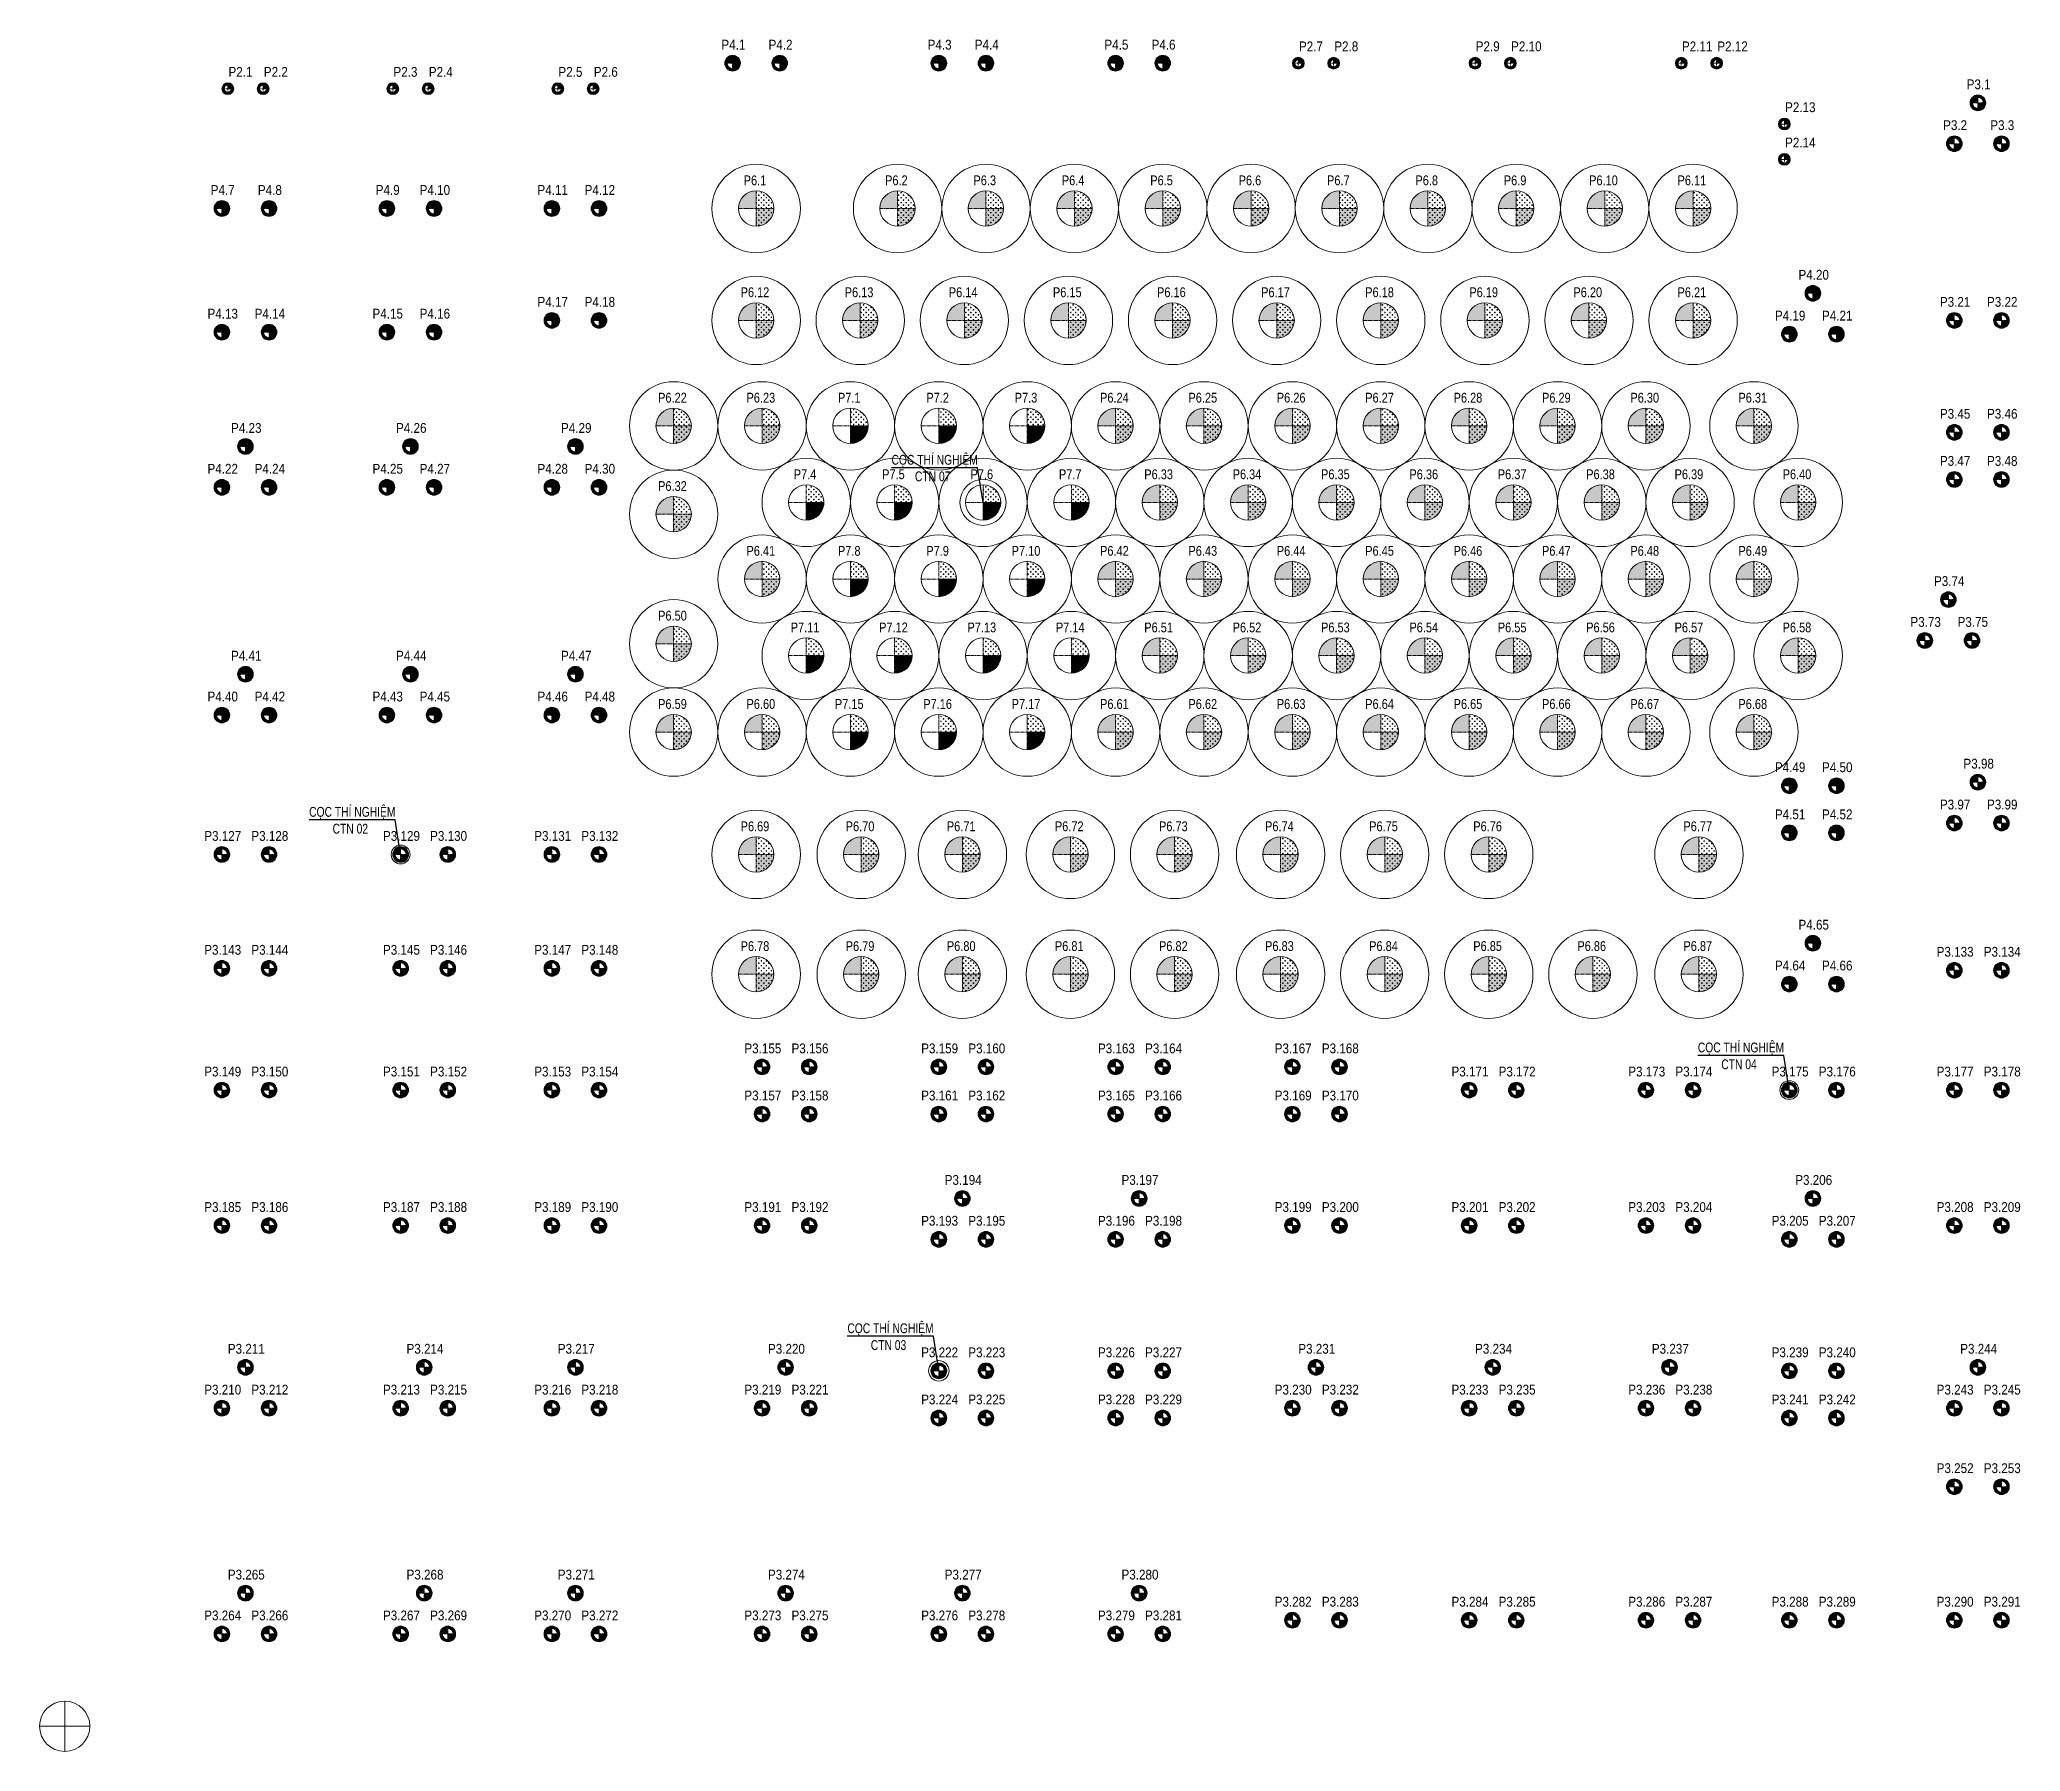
# Model space of a CAD drawing. Header units: millimetres. Extents: x -1281 to 210260, y -1281 to 85902.
# Drawn here: x -1281 to 99564, y -1281 to 85902 of the extents above; entities that cross this region are included whole.
import ezdxf
from ezdxf.enums import TextEntityAlignment as Align

# ---------------------------------------------------------------- set-up
doc = ezdxf.new("R2010")
doc.units = ezdxf.units.MM
doc.linetypes.add('CENTER2', pattern=[1.125, 0.75, -0.125, 0.125, -0.125])
doc.layers.get('0').update_dxf_attribs({"lineweight": 20})
doc.layers.get('Defpoints').update_dxf_attribs({"color": 151, "lineweight": 9})
doc.layers.add('3T-PileName', color=4, linetype='Continuous')
for name, color, linetype, lineweight in [('NDC_S_AXIS', 5, 'CENTER2', 13), ('NDC_S_DIM', 1, 'Continuous', 15), ('NDC_S_HATCH MATERIAL', 8, 'Continuous', 13), ('NDC_S_VN TEXT', 7, 'Continuous', 20)]:
    doc.layers.add(name, color=color, linetype=linetype, lineweight=lineweight)
doc.styles.add('DTC-250', font='arial.ttf', dxfattribs={"width": 0.8})
doc.styles.add('NDC_ARIAL', font='arial.ttf', dxfattribs={"width": 0.85})
doc.styles.add('NDC_DIM', font='', dxfattribs={"width": 0.75})
doc.styles.get('NDC_DIM').set_extended_font_data('Dotum')
doc.dimstyles.new('NDC_dim_200', dxfattribs={"dimscale": 200, "dimtxt": 2.2, "dimasz": 1.5, "dimexe": 1.5, "dimexo": 2.5, "dimgap": 1, "dimtad": 1, "dimdec": 0, "dimzin": 0, "dimdsep": 46, "dimtxsty": 'NDC_DIM', "dimblk": 'DIMMARK', "dimcen": 0.09, "dimdle": 1.2, "dimclrd": 1, "dimclre": 1, "dimclrt": 3, "dimadec": 0, "dimazin": 0, "dimtfac": 1, "dimtdec": 0, "dimtix": 1, "dimtofl": 0, "dimtmove": 0, "dimatfit": 3, "dimfxl": 6, "dimfxlon": 1, "dimtolj": 1, "dimtzin": 0, "dimarcsym": 0})
pattern_1 = [(0, (0, 0), (0, 55.88), [40.64, -15.24]), (90, (0, 0), (-55.88, 3e-15), [40.64, -15.24])]
pattern_2 = [(0, (-3e-11, 0), (0, 55.88), [40.64, -15.24]), (90, (-3e-11, 0), (-55.88, 3e-15), [40.64, -15.24])]

msp = doc.modelspace()

# ---------------------------------------------------------------- texts
at = {"layer": 'NDC_S_DIM', "color": 3, "insert": (45639, 59544), "char_height": 440, "attachment_point": 9, "style": 'NDC_DIM'}
msp.add_mtext('\\A1;', dxfattribs=at)
at = {"layer": 'NDC_S_VN TEXT', "style": 'NDC_ARIAL', "width": 0.75}
for s, p in [('CỌC THÍ NGHIỆM', (42092, 64501)), ('CTN 07', (43283, 63658)), ('CỌC THÍ NGHIỆM', (12442, 46571)), ('CTN 02', (13636, 45714)), ('CỌC THÍ NGHIỆM', (83142, 34571)), ('CTN 04', (84336, 33714)), ('CỌC THÍ NGHIỆM', (39842, 20271)), ('CTN 03', (41036, 19414))]:
    msp.add_text(s, height=500, rotation=360, dxfattribs=at).set_placement(p, align=Align.MIDDLE_LEFT)

# ---------------------------------------------------------------- blocks, each defined once
blk = doc.blocks.new('DIMMARK')
at = {"layer": 'NDC_S_DIM', "color": 1}
blk.add_line((-1.5, 0), (1, 0), dxfattribs=at)
at = {"layer": 'NDC_S_DIM', "color": 2, "const_width": 0.1}
blk.add_lwpolyline([(-0.42, -0.42), (0.42, 0.42)], dxfattribs=at)
blk = doc.blocks.new('PHC600')
h = blk.add_hatch(color=251)
h.dxf.hatch_style = 1
h.paths.add_polyline_path([(0, 300, 0.4142136), (-300, 0), (-180, 0, -0.4142136), (0, 180)])
h.paths.add_polyline_path([(0, 300), (0, 180, -0.4142136), (180, 0), (300, 0, 0.4142136)])
h.paths.add_polyline_path([(300, 0), (180, 0, -0.4142136), (0, -180), (0, -300, 0.4142136)])
h.paths.add_polyline_path([(-180, 0), (-300, 0, 0.4142136), (0, -300), (0, -180, -0.4142136)])
h = blk.add_hatch()
h.set_pattern_fill('ANGLE', color=251, scale=5)
h.set_pattern_definition([(0, (0, 0), (0, 34.925), [25.4, -9.525]), (90, (0, 0), (-34.925, 2e-15), [25.4, -9.525])])
h.paths.add_polyline_path([(0, 180), (0, 0), (180, 0, 0.4142136)])
at = {"ltscale": 100}
for radius in [300, 180]:
    blk.add_circle((0, 0), radius, dxfattribs=at)
at = {"layer": 'NDC_S_AXIS', "ltscale": 200}
for p, q in [((-300, 0), (300, 0)), ((0, 300), (0, -300))]:
    blk.add_line(p, q, dxfattribs=at)
at = {"layer": '3T-PileName', "style": 'NDC_ARIAL', "width": 0.85}
blk.add_attdef('PILE.TAG', (34, 608), '', height=500, dxfattribs=at)
blk = doc.blocks.new('PHC800_P3')
h = blk.add_hatch(color=251)
h.dxf.hatch_style = 1
edge = h.paths.add_edge_path()
edge.add_line((0, 400), (0, 280))
edge.add_arc((0, 0), 280, 0, 90, ccw=False)
edge.add_line((280, 0), (400, 0))
edge.add_arc((0, 0), 400, 360, 450)
edge = h.paths.add_edge_path()
edge.add_line((0, 280), (0, 400))
edge.add_arc((0, 0), 400, 90, 180)
edge.add_line((-400, 0), (-280, 0))
edge.add_arc((0, 0), 280, 90, 180, ccw=False)
edge = h.paths.add_edge_path()
edge.add_line((-280, 0), (-400, 0))
edge.add_arc((0, 0), 400, 180, 270)
edge.add_line((0, -400), (0, -280))
edge.add_arc((0, 0), 280, 180, 270, ccw=False)
edge = h.paths.add_edge_path()
edge.add_line((400, 0), (280, 0))
edge.add_arc((0, 0), 280, -90, 0, ccw=False)
edge.add_line((0, -280), (0, -400))
edge.add_arc((0, 0), 400, 270, 360)
at = {"layer": 'NDC_S_HATCH MATERIAL'}
h = blk.add_hatch(dxfattribs=at)
h.set_pattern_fill('ANGLE', color=251, scale=8)
h.set_pattern_definition(pattern_1)
edge = h.paths.add_edge_path()
edge.add_arc((0, 0), 280, 90, 180)
edge.add_line((-280, 0), (0, 0))
edge.add_line((0, 0), (0, 280))
h = blk.add_hatch(dxfattribs=at)
h.set_pattern_fill('ANGLE', color=251, scale=8)
h.set_pattern_definition(pattern_1)
edge = h.paths.add_edge_path()
edge.add_arc((0, 0), 280, 270, 360)
edge.add_line((280, 0), (0, 0))
edge.add_line((0, 0), (0, -280))
at = {"ltscale": 100}
for radius in [400, 280]:
    blk.add_circle((0, 0), radius, dxfattribs=at)
at = {"layer": 'NDC_S_AXIS', "ltscale": 250}
for p, q in [((-400, 0), (400, 0)), ((0, 400), (0, -400))]:
    blk.add_line(p, q, dxfattribs=at)
at = {"layer": '3T-PileName', "style": 'NDC_ARIAL', "width": 0.85}
blk.add_attdef('PILE.TAG', text='', height=500, dxfattribs=at).set_placement((41, 694), align=Align.CENTER)
blk = doc.blocks.new('PHC800_P4')
h = blk.add_hatch(color=251)
h.dxf.hatch_style = 1
edge = h.paths.add_edge_path()
edge.add_line((0, 400), (0, 280))
edge.add_arc((0, 0), 280, 0, 90, ccw=False)
edge.add_line((280, 0), (400, 0))
edge.add_arc((0, 0), 400, 360, 450)
edge = h.paths.add_edge_path()
edge.add_line((0, 280), (0, 400))
edge.add_arc((0, 0), 400, 90, 180)
edge.add_line((-400, 0), (-280, 0))
edge.add_arc((0, 0), 280, 90, 180, ccw=False)
edge = h.paths.add_edge_path()
edge.add_line((-280, 0), (-400, 0))
edge.add_arc((0, 0), 400, 180, 270)
edge.add_line((0, -400), (0, -280))
edge.add_arc((0, 0), 280, 180, 270, ccw=False)
edge = h.paths.add_edge_path()
edge.add_line((400, 0), (280, 0))
edge.add_arc((0, 0), 280, -90, 0, ccw=False)
edge.add_line((0, -280), (0, -400))
edge.add_arc((0, 0), 400, 270, 360)
at = {"layer": 'NDC_S_HATCH MATERIAL'}
h = blk.add_hatch(dxfattribs=at)
h.set_pattern_fill('ANGLE', color=251, scale=8)
h.set_pattern_definition(pattern_1)
edge = h.paths.add_edge_path()
edge.add_arc((0, 0), 280, 90, 180)
edge.add_line((-280, 0), (0, 0))
edge.add_line((0, 0), (0, 280))
h = blk.add_hatch(dxfattribs=at)
h.set_pattern_fill('ANGLE', color=251, scale=8)
h.set_pattern_definition([(0, (0, 0), (0, 55.88), [40.64, -15.24]), (90, (0, 0), (-55.88, 3e-15), [40.64, -15.24])])
h.paths.add_polyline_path([(0, 280), (0, 0), (280, 0, 0.4142136)])
h = blk.add_hatch(dxfattribs=at)
h.set_pattern_fill('ANGLE', color=251, scale=8)
h.set_pattern_definition(pattern_1)
edge = h.paths.add_edge_path()
edge.add_arc((0, 0), 280, 270, 360)
edge.add_line((280, 0), (0, 0))
edge.add_line((0, 0), (0, -280))
at = {"ltscale": 100}
for radius in [400, 280]:
    blk.add_circle((0, 0), radius, dxfattribs=at)
at = {"layer": 'NDC_S_AXIS', "ltscale": 250}
for p, q in [((-400, 0), (400, 0)), ((0, 400), (0, -400))]:
    blk.add_line(p, q, dxfattribs=at)
at = {"layer": '3T-PileName', "style": 'NDC_ARIAL', "width": 0.85}
blk.add_attdef('PILE.TAG', text='', height=500, dxfattribs=at).set_placement((41, 694), align=Align.CENTER)
blk = doc.blocks.new('D1200')
h = blk.add_hatch(color=251)
h.dxf.hatch_style = 1
edge = h.paths.add_edge_path()
edge.add_line((0, 400), (0, 280))
edge.add_arc((0, 0), 280, 0, 90, ccw=False)
edge.add_line((280, 0), (400, 0))
edge.add_arc((0, 0), 400, 360, 450)
edge = h.paths.add_edge_path()
edge.add_line((0, 280), (0, 400))
edge.add_arc((0, 0), 400, 90, 180)
edge.add_line((-400, 0), (-280, 0))
edge.add_arc((0, 0), 280, 90, 180, ccw=False)
edge = h.paths.add_edge_path()
edge.add_line((-280, 0), (-400, 0))
edge.add_arc((0, 0), 400, 180, 270)
edge.add_line((0, -400), (0, -280))
edge.add_arc((0, 0), 280, 180, 270, ccw=False)
edge = h.paths.add_edge_path()
edge.add_line((400, 0), (280, 0))
edge.add_arc((0, 0), 280, -90, 0, ccw=False)
edge.add_line((0, -280), (0, -400))
edge.add_arc((0, 0), 400, 270, 360)
at = {"layer": 'NDC_S_HATCH MATERIAL'}
h = blk.add_hatch(dxfattribs=at)
h.set_pattern_fill('ANGLE', color=251, scale=8)
h.set_pattern_definition(pattern_2)
edge = h.paths.add_edge_path()
edge.add_arc((0, 0), 280, 90, 180)
edge.add_line((-280, 0), (0, 0))
edge.add_line((0, 0), (0, 280))
h = blk.add_hatch(dxfattribs=at)
h.set_pattern_fill('ANGLE', color=251, scale=8)
h.set_pattern_definition(pattern_2)
edge = h.paths.add_edge_path()
edge.add_arc((0, 0), 280, 270, 360)
edge.add_line((280, 0), (0, 0))
edge.add_line((0, 0), (0, -280))
at = {"ltscale": 100}
for radius in [400, 280]:
    blk.add_circle((0, 0), radius, dxfattribs=at)
at = {"layer": 'NDC_S_AXIS', "ltscale": 250}
for p, q in [((-400, 0), (400, 0)), ((0, 400), (0, -400))]:
    blk.add_line(p, q, dxfattribs=at)
blk = doc.blocks.new('P6')
h = blk.add_hatch(color=251)
h.dxf.hatch_style = 1
h.paths.add_polyline_path([(0, 900, 0.4142136), (-900, 0), (0, 0)])
h.paths.add_polyline_path([(900, 0), (0, 0), (0, -900, 0.4142136)])
at = {"layer": 'NDC_S_HATCH MATERIAL'}
h = blk.add_hatch(dxfattribs=at)
h.set_pattern_fill('CROSS', color=256, scale=20)
edge = h.paths.add_edge_path()
edge.add_line((0, 900), (0, 0))
edge.add_line((0, 0), (900, 0))
edge.add_arc((4, 4), 896, 359.72757, 450.27243)
edge = h.paths.add_edge_path()
edge.add_line((900, 0), (0, 0))
edge.add_line((0, 0), (0, -900))
edge.add_arc((0, 0), 900, 270, 360)
at = {"ltscale": 100}
blk.add_circle((0, 0), 900, dxfattribs=at)
at = {"layer": 'Defpoints', "color": 251, "true_color": 0x4c4c4d}
blk.add_circle((0, 0), 2250, dxfattribs=at)
at = {"layer": 'NDC_S_AXIS', "ltscale": 250}
for p, q in [((-900, 0), (900, 0)), ((0, 900), (0, -900))]:
    blk.add_line(p, q, dxfattribs=at)
at = {"layer": '3T-PileName', "style": 'DTC-250', "width": 0.8}
blk.add_attdef('PILE.TAG', text='', height=500, dxfattribs=at).set_placement((-61, 1184), align=Align.CENTER)
blk = doc.blocks.new('P7')
h = blk.add_hatch(color=251)
h.dxf.hatch_style = 1
h.paths.add_polyline_path([(900, 0), (0, 0), (0, -900, 0.4142136)])
at = {"layer": 'NDC_S_HATCH MATERIAL'}
h = blk.add_hatch(dxfattribs=at)
h.set_pattern_fill('CROSS', color=256, scale=20)
edge = h.paths.add_edge_path()
edge.add_line((0, 900), (0, 0))
edge.add_line((0, 0), (900, 0))
edge.add_arc((4, 4), 896, 359.72757, 450.27243)
edge = h.paths.add_edge_path()
edge.add_line((900, 0), (0, 0))
edge.add_line((0, 0), (0, -900))
edge.add_arc((0, 0), 900, 270, 360)
at = {"ltscale": 100}
blk.add_circle((0, 0), 900, dxfattribs=at)
at = {"layer": 'Defpoints', "color": 251, "true_color": 0x4c4c4d}
blk.add_circle((0, 0), 2250, dxfattribs=at)
at = {"layer": 'NDC_S_AXIS', "ltscale": 250}
for p, q in [((-900, 0), (900, 0)), ((0, 900), (0, -900))]:
    blk.add_line(p, q, dxfattribs=at)
at = {"layer": '3T-PileName', "style": 'DTC-250', "width": 0.8}
blk.add_attdef('PILE.TAG', text='', height=500, dxfattribs=at).set_placement((-61, 1184), align=Align.CENTER)

# ---------------------------------------------------------------- linework, layer by layer
at = {"layer": 'Defpoints'}
for p, q in [((0, 1281), (0, -1281)), ((-1281, 0), (1281, 0))]:
    msp.add_line(p, q, dxfattribs=at)
msp.add_circle((0, 0), 1281, dxfattribs=at)
at = {"layer": 'NDC_S_VN TEXT'}
for centre, radius in [((46750, 62330), 1173), ((17100, 44400), 479), ((87800, 32400), 479), ((44500, 18100), 520)]:
    msp.add_circle(centre, radius, dxfattribs=at)

# ---------------------------------------------------------------- block references
for name, p, values in [('PHC800_P4', (34000, 84700), {'PILE.TAG': 'P4.1'}), ('PHC800_P4', (36400, 84700), {'PILE.TAG': 'P4.2'}), ('PHC800_P4', (44500, 84700), {'PILE.TAG': 'P4.3'}), ('PHC800_P4', (46900, 84700), {'PILE.TAG': 'P4.4'}), ('PHC800_P4', (53500, 84700), {'PILE.TAG': 'P4.5'}), ('PHC800_P4', (55900, 84700), {'PILE.TAG': 'P4.6'}), ('PHC600', (62800, 84700), {'PILE.TAG': 'P2.7'}), ('PHC600', (64600, 84700), {'PILE.TAG': 'P2.8'}), ('PHC600', (71800, 84701), {'PILE.TAG': 'P2.9'}), ('PHC600', (73600, 84701), {'PILE.TAG': 'P2.10'}), ('PHC600', (82300, 84700), {'PILE.TAG': 'P2.11'}), ('PHC600', (84100, 84700), {'PILE.TAG': 'P2.12'}), ('PHC600', (8300, 83400), {'PILE.TAG': 'P2.1'}), ('PHC600', (10100, 83400), {'PILE.TAG': 'P2.2'}), ('PHC600', (16700, 83400), {'PILE.TAG': 'P2.3'}), ('PHC600', (18500, 83400), {'PILE.TAG': 'P2.4'}), ('PHC600', (25100, 83400), {'PILE.TAG': 'P2.5'}), ('PHC600', (26900, 83400), {'PILE.TAG': 'P2.6'}), ('PHC800_P3', (97400, 82680), {'PILE.TAG': 'P3.1'}), ('PHC600', (87550, 81600), {'PILE.TAG': 'P2.13'}), ('PHC800_P3', (96200, 80600), {'PILE.TAG': 'P3.2'}), ('PHC800_P3', (98600, 80600), {'PILE.TAG': 'P3.3'}), ('PHC600', (87550, 79800), {'PILE.TAG': 'P2.14'}), ('P6', (35200, 77300), {'PILE.TAG': 'P6.1'}), ('P6', (42400, 77300), {'PILE.TAG': 'P6.2'}), ('P6', (46900, 77300), {'PILE.TAG': 'P6.3'}), ('P6', (51400, 77300), {'PILE.TAG': 'P6.4'}), ('P6', (55900, 77300), {'PILE.TAG': 'P6.5'}), ('P6', (60400, 77300), {'PILE.TAG': 'P6.6'}), ('P6', (64900, 77300), {'PILE.TAG': 'P6.7'}), ('P6', (69400, 77300), {'PILE.TAG': 'P6.8'}), ('P6', (73900, 77300), {'PILE.TAG': 'P6.9'}), ('P6', (78400, 77300), {'PILE.TAG': 'P6.10'}), ('P6', (82900, 77300), {'PILE.TAG': 'P6.11'}), ('PHC800_P4', (8000, 77300), {'PILE.TAG': 'P4.7'}), ('PHC800_P4', (10400, 77300), {'PILE.TAG': 'P4.8'}), ('PHC800_P4', (16400, 77300), {'PILE.TAG': 'P4.9'}), ('PHC800_P4', (18800, 77300), {'PILE.TAG': 'P4.10'}), ('PHC800_P4', (24800, 77300), {'PILE.TAG': 'P4.11'}), ('PHC800_P4', (27200, 77300), {'PILE.TAG': 'P4.12'}), ('P6', (35200, 71600), {'PILE.TAG': 'P6.12'}), ('P6', (40500, 71600), {'PILE.TAG': 'P6.13'}), ('P6', (45800, 71600), {'PILE.TAG': 'P6.14'}), ('P6', (51100, 71600), {'PILE.TAG': 'P6.15'}), ('P6', (56400, 71600), {'PILE.TAG': 'P6.16'}), ('P6', (61700, 71600), {'PILE.TAG': 'P6.17'}), ('P6', (67000, 71600), {'PILE.TAG': 'P6.18'}), ('P6', (72300, 71600), {'PILE.TAG': 'P6.19'}), ('P6', (77600, 71600), {'PILE.TAG': 'P6.20'}), ('P6', (82900, 71600), {'PILE.TAG': 'P6.21'}), ('PHC800_P4', (89000, 72980), {'PILE.TAG': 'P4.20'}), ('PHC800_P4', (24800, 71600), {'PILE.TAG': 'P4.17'}), ('PHC800_P4', (27200, 71600), {'PILE.TAG': 'P4.18'}), ('PHC800_P3', (96200, 71600), {'PILE.TAG': 'P3.21'}), ('PHC800_P3', (98600, 71600), {'PILE.TAG': 'P3.22'}), ('PHC800_P4', (8000, 71000), {'PILE.TAG': 'P4.13'}), ('PHC800_P4', (10400, 71000), {'PILE.TAG': 'P4.14'}), ('PHC800_P4', (16400, 71000), {'PILE.TAG': 'P4.15'}), ('PHC800_P4', (18800, 71000), {'PILE.TAG': 'P4.16'}), ('PHC800_P4', (87800, 70900), {'PILE.TAG': 'P4.19'}), ('PHC800_P4', (90200, 70900), {'PILE.TAG': 'P4.21'}), ('P6', (31000, 66230), {'PILE.TAG': 'P6.22'}), ('P6', (35500, 66230), {'PILE.TAG': 'P6.23'}), ('P6', (53500, 66230), {'PILE.TAG': 'P6.24'}), ('P6', (58000, 66230), {'PILE.TAG': 'P6.25'}), ('P6', (62500, 66230), {'PILE.TAG': 'P6.26'}), ('P6', (67000, 66230), {'PILE.TAG': 'P6.27'}), ('P6', (71500, 66230), {'PILE.TAG': 'P6.28'}), ('P6', (76000, 66230), {'PILE.TAG': 'P6.29'}), ('P6', (80500, 66230), {'PILE.TAG': 'P6.30'}), ('P6', (86000, 66230), {'PILE.TAG': 'P6.31'}), ('PHC800_P3', (96200, 65900), {'PILE.TAG': 'P3.45'}), ('PHC800_P3', (98600, 65900), {'PILE.TAG': 'P3.46'}), ('PHC800_P4', (9200, 65180), {'PILE.TAG': 'P4.23'}), ('PHC800_P4', (17600, 65180), {'PILE.TAG': 'P4.26'}), ('PHC800_P4', (26000, 65180), {'PILE.TAG': 'P4.29'}), ('P6', (55750, 62330), {'PILE.TAG': 'P6.33'}), ('P6', (60250, 62330), {'PILE.TAG': 'P6.34'}), ('P6', (64750, 62330), {'PILE.TAG': 'P6.35'}), ('P6', (69250, 62330), {'PILE.TAG': 'P6.36'}), ('P6', (73750, 62330), {'PILE.TAG': 'P6.37'}), ('P6', (78250, 62330), {'PILE.TAG': 'P6.38'}), ('P6', (82750, 62330), {'PILE.TAG': 'P6.39'}), ('P6', (88250, 62330), {'PILE.TAG': 'P6.40'}), ('PHC800_P3', (96200, 63500), {'PILE.TAG': 'P3.47'}), ('PHC800_P3', (98600, 63500), {'PILE.TAG': 'P3.48'}), ('PHC800_P4', (8000, 63100), {'PILE.TAG': 'P4.22'}), ('PHC800_P4', (10400, 63100), {'PILE.TAG': 'P4.24'}), ('PHC800_P4', (16400, 63100), {'PILE.TAG': 'P4.25'}), ('PHC800_P4', (18800, 63100), {'PILE.TAG': 'P4.27'}), ('PHC800_P4', (24800, 63100), {'PILE.TAG': 'P4.28'}), ('PHC800_P4', (27200, 63100), {'PILE.TAG': 'P4.30'}), ('P6', (31000, 61730), {'PILE.TAG': 'P6.32'}), ('P6', (35500, 58430), {'PILE.TAG': 'P6.41'}), ('P6', (53500, 58430), {'PILE.TAG': 'P6.42'}), ('P6', (58000, 58430), {'PILE.TAG': 'P6.43'}), ('P6', (62500, 58430), {'PILE.TAG': 'P6.44'}), ('P6', (67000, 58430), {'PILE.TAG': 'P6.45'}), ('P6', (71500, 58430), {'PILE.TAG': 'P6.46'}), ('P6', (76000, 58430), {'PILE.TAG': 'P6.47'}), ('P6', (80500, 58430), {'PILE.TAG': 'P6.48'}), ('P6', (86000, 58430), {'PILE.TAG': 'P6.49'}), ('PHC800_P3', (95900, 57380), {'PILE.TAG': 'P3.74'}), ('P6', (31000, 55130), {'PILE.TAG': 'P6.50'}), ('P6', (55750, 54530), {'PILE.TAG': 'P6.51'}), ('P6', (60250, 54530), {'PILE.TAG': 'P6.52'}), ('P6', (64750, 54530), {'PILE.TAG': 'P6.53'}), ('P6', (69250, 54530), {'PILE.TAG': 'P6.54'}), ('P6', (73750, 54530), {'PILE.TAG': 'P6.55'}), ('P6', (78250, 54530), {'PILE.TAG': 'P6.56'}), ('P6', (82750, 54530), {'PILE.TAG': 'P6.57'}), ('P6', (88250, 54530), {'PILE.TAG': 'P6.58'}), ('PHC800_P3', (94700, 55300), {'PILE.TAG': 'P3.73'}), ('PHC800_P3', (97100, 55300), {'PILE.TAG': 'P3.75'}), ('PHC800_P4', (9200, 53580), {'PILE.TAG': 'P4.41'}), ('PHC800_P4', (17600, 53580), {'PILE.TAG': 'P4.44'}), ('PHC800_P4', (26000, 53580), {'PILE.TAG': 'P4.47'}), ('PHC800_P4', (8000, 51500), {'PILE.TAG': 'P4.40'}), ('PHC800_P4', (10400, 51500), {'PILE.TAG': 'P4.42'}), ('PHC800_P4', (16400, 51500), {'PILE.TAG': 'P4.43'}), ('PHC800_P4', (18800, 51500), {'PILE.TAG': 'P4.45'}), ('PHC800_P4', (24800, 51500), {'PILE.TAG': 'P4.46'}), ('PHC800_P4', (27200, 51500), {'PILE.TAG': 'P4.48'}), ('P6', (31000, 50630), {'PILE.TAG': 'P6.59'}), ('P6', (35500, 50630), {'PILE.TAG': 'P6.60'}), ('P6', (53500, 50630), {'PILE.TAG': 'P6.61'}), ('P6', (58000, 50630), {'PILE.TAG': 'P6.62'}), ('P6', (62500, 50630), {'PILE.TAG': 'P6.63'}), ('P6', (67000, 50630), {'PILE.TAG': 'P6.64'}), ('P6', (71500, 50630), {'PILE.TAG': 'P6.65'}), ('P6', (76000, 50630), {'PILE.TAG': 'P6.66'}), ('P6', (80500, 50630), {'PILE.TAG': 'P6.67'}), ('P6', (86000, 50630), {'PILE.TAG': 'P6.68'}), ('PHC800_P4', (87800, 47900), {'PILE.TAG': 'P4.49'}), ('PHC800_P4', (90200, 47900), {'PILE.TAG': 'P4.50'}), ('PHC800_P3', (97400, 48080), {'PILE.TAG': 'P3.98'}), ('P6', (35200, 44400), {'PILE.TAG': 'P6.69'}), ('P6', (40550, 44400), {'PILE.TAG': 'P6.70'}), ('P6', (45700, 44400), {'PILE.TAG': 'P6.71'}), ('P6', (51200, 44400), {'PILE.TAG': 'P6.72'}), ('P6', (56500, 44400), {'PILE.TAG': 'P6.73'}), ('P6', (61900, 44400), {'PILE.TAG': 'P6.74'}), ('P6', (67200, 44400), {'PILE.TAG': 'P6.75'}), ('P6', (72500, 44400), {'PILE.TAG': 'P6.76'}), ('P6', (83200, 44400), {'PILE.TAG': 'P6.77'}), ('PHC800_P4', (87800, 45500), {'PILE.TAG': 'P4.51'}), ('PHC800_P4', (90200, 45500), {'PILE.TAG': 'P4.52'}), ('PHC800_P3', (96200, 46000), {'PILE.TAG': 'P3.97'}), ('PHC800_P3', (98600, 46000), {'PILE.TAG': 'P3.99'}), ('PHC800_P3', (8000, 44400), {'PILE.TAG': 'P3.127'}), ('PHC800_P3', (10400, 44400), {'PILE.TAG': 'P3.128'}), ('PHC800_P3', (17100, 44400), {'PILE.TAG': 'P3.129'}), ('PHC800_P3', (19500, 44400), {'PILE.TAG': 'P3.130'}), ('PHC800_P3', (24800, 44400), {'PILE.TAG': 'P3.131'}), ('PHC800_P3', (27200, 44400), {'PILE.TAG': 'P3.132'}), ('P6', (35200, 38300), {'PILE.TAG': 'P6.78'}), ('P6', (40550, 38300), {'PILE.TAG': 'P6.79'}), ('P6', (45700, 38300), {'PILE.TAG': 'P6.80'}), ('P6', (51200, 38300), {'PILE.TAG': 'P6.81'}), ('P6', (56500, 38300), {'PILE.TAG': 'P6.82'}), ('P6', (61900, 38300), {'PILE.TAG': 'P6.83'}), ('P6', (67200, 38300), {'PILE.TAG': 'P6.84'}), ('P6', (72500, 38300), {'PILE.TAG': 'P6.85'}), ('P6', (77800, 38300), {'PILE.TAG': 'P6.86'}), ('P6', (83200, 38300), {'PILE.TAG': 'P6.87'}), ('PHC800_P4', (89000, 39880), {'PILE.TAG': 'P4.65'}), ('PHC800_P3', (8000, 38600), {'PILE.TAG': 'P3.143'}), ('PHC800_P3', (10400, 38600), {'PILE.TAG': 'P3.144'}), ('PHC800_P3', (17100, 38600), {'PILE.TAG': 'P3.145'}), ('PHC800_P3', (19500, 38600), {'PILE.TAG': 'P3.146'}), ('PHC800_P3', (24800, 38600), {'PILE.TAG': 'P3.147'}), ('PHC800_P3', (27200, 38600), {'PILE.TAG': 'P3.148'}), ('PHC800_P3', (96200, 38500), {'PILE.TAG': 'P3.133'}), ('PHC800_P3', (98600, 38500), {'PILE.TAG': 'P3.134'}), ('PHC800_P4', (87800, 37800), {'PILE.TAG': 'P4.64'}), ('PHC800_P4', (90200, 37800), {'PILE.TAG': 'P4.66'}), ('PHC800_P3', (35500, 33580), {'PILE.TAG': 'P3.155'}), ('PHC800_P3', (37900, 33580), {'PILE.TAG': 'P3.156'}), ('PHC800_P3', (44500, 33580), {'PILE.TAG': 'P3.159'}), ('PHC800_P3', (46900, 33580), {'PILE.TAG': 'P3.160'}), ('PHC800_P3', (53500, 33580), {'PILE.TAG': 'P3.163'}), ('PHC800_P3', (55900, 33580), {'PILE.TAG': 'P3.164'}), ('PHC800_P3', (62500, 33580), {'PILE.TAG': 'P3.167'}), ('PHC800_P3', (64900, 33580), {'PILE.TAG': 'P3.168'}), ('PHC800_P3', (8000, 32400), {'PILE.TAG': 'P3.149'}), ('PHC800_P3', (10400, 32400), {'PILE.TAG': 'P3.150'}), ('PHC800_P3', (17100, 32400), {'PILE.TAG': 'P3.151'}), ('PHC800_P3', (19500, 32400), {'PILE.TAG': 'P3.152'}), ('PHC800_P3', (24800, 32400), {'PILE.TAG': 'P3.153'}), ('PHC800_P3', (27200, 32400), {'PILE.TAG': 'P3.154'}), ('PHC800_P3', (71500, 32400), {'PILE.TAG': 'P3.171'}), ('PHC800_P3', (73900, 32400), {'PILE.TAG': 'P3.172'}), ('PHC800_P3', (80500, 32400), {'PILE.TAG': 'P3.173'}), ('PHC800_P3', (82900, 32400), {'PILE.TAG': 'P3.174'}), ('PHC800_P3', (87800, 32400), {'PILE.TAG': 'P3.175'}), ('PHC800_P3', (90200, 32400), {'PILE.TAG': 'P3.176'}), ('PHC800_P3', (96200, 32400), {'PILE.TAG': 'P3.177'}), ('PHC800_P3', (98600, 32400), {'PILE.TAG': 'P3.178'}), ('PHC800_P3', (35500, 31180), {'PILE.TAG': 'P3.157'}), ('PHC800_P3', (37900, 31180), {'PILE.TAG': 'P3.158'}), ('PHC800_P3', (44500, 31180), {'PILE.TAG': 'P3.161'}), ('PHC800_P3', (46900, 31180), {'PILE.TAG': 'P3.162'}), ('PHC800_P3', (53500, 31180), {'PILE.TAG': 'P3.165'}), ('PHC800_P3', (55900, 31180), {'PILE.TAG': 'P3.166'}), ('PHC800_P3', (62500, 31180), {'PILE.TAG': 'P3.169'}), ('PHC800_P3', (64900, 31180), {'PILE.TAG': 'P3.170'}), ('PHC800_P3', (45700, 26880), {'PILE.TAG': 'P3.194'}), ('PHC800_P3', (54700, 26880), {'PILE.TAG': 'P3.197'}), ('PHC800_P3', (89000, 26880), {'PILE.TAG': 'P3.206'}), ('PHC800_P3', (8000, 25500), {'PILE.TAG': 'P3.185'}), ('PHC800_P3', (10400, 25500), {'PILE.TAG': 'P3.186'}), ('PHC800_P3', (17100, 25500), {'PILE.TAG': 'P3.187'}), ('PHC800_P3', (19500, 25500), {'PILE.TAG': 'P3.188'}), ('PHC800_P3', (24800, 25500), {'PILE.TAG': 'P3.189'}), ('PHC800_P3', (27200, 25500), {'PILE.TAG': 'P3.190'}), ('PHC800_P3', (35500, 25500), {'PILE.TAG': 'P3.191'}), ('PHC800_P3', (37900, 25500), {'PILE.TAG': 'P3.192'}), ('PHC800_P3', (62500, 25500), {'PILE.TAG': 'P3.199'}), ('PHC800_P3', (64900, 25500), {'PILE.TAG': 'P3.200'}), ('PHC800_P3', (71500, 25500), {'PILE.TAG': 'P3.201'}), ('PHC800_P3', (73900, 25500), {'PILE.TAG': 'P3.202'}), ('PHC800_P3', (80500, 25500), {'PILE.TAG': 'P3.203'}), ('PHC800_P3', (82900, 25500), {'PILE.TAG': 'P3.204'}), ('PHC800_P3', (96200, 25500), {'PILE.TAG': 'P3.208'}), ('PHC800_P3', (98600, 25500), {'PILE.TAG': 'P3.209'}), ('PHC800_P3', (44500, 24800), {'PILE.TAG': 'P3.193'}), ('PHC800_P3', (46900, 24800), {'PILE.TAG': 'P3.195'}), ('PHC800_P3', (53500, 24800), {'PILE.TAG': 'P3.196'}), ('PHC800_P3', (55900, 24800), {'PILE.TAG': 'P3.198'}), ('PHC800_P3', (87800, 24800), {'PILE.TAG': 'P3.205'}), ('PHC800_P3', (90200, 24800), {'PILE.TAG': 'P3.207'}), ('PHC800_P3', (9200, 18280), {'PILE.TAG': 'P3.211'}), ('PHC800_P3', (18300, 18280), {'PILE.TAG': 'P3.214'}), ('PHC800_P3', (26000, 18280), {'PILE.TAG': 'P3.217'}), ('PHC800_P3', (36700, 18280), {'PILE.TAG': 'P3.220'}), ('PHC800_P3', (44500, 18100), {'PILE.TAG': 'P3.222'}), ('PHC800_P3', (46900, 18100), {'PILE.TAG': 'P3.223'}), ('PHC800_P3', (53500, 18100), {'PILE.TAG': 'P3.226'}), ('PHC800_P3', (55900, 18100), {'PILE.TAG': 'P3.227'}), ('PHC800_P3', (63700, 18280), {'PILE.TAG': 'P3.231'}), ('PHC800_P3', (72700, 18280), {'PILE.TAG': 'P3.234'}), ('PHC800_P3', (81700, 18280), {'PILE.TAG': 'P3.237'}), ('PHC800_P3', (87800, 18100), {'PILE.TAG': 'P3.239'}), ('PHC800_P3', (90200, 18100), {'PILE.TAG': 'P3.240'}), ('PHC800_P3', (97400, 18280), {'PILE.TAG': 'P3.244'}), ('PHC800_P3', (8000, 16200), {'PILE.TAG': 'P3.210'}), ('PHC800_P3', (10400, 16200), {'PILE.TAG': 'P3.212'}), ('PHC800_P3', (17100, 16200), {'PILE.TAG': 'P3.213'}), ('PHC800_P3', (19500, 16200), {'PILE.TAG': 'P3.215'}), ('PHC800_P3', (24800, 16200), {'PILE.TAG': 'P3.216'}), ('PHC800_P3', (27200, 16200), {'PILE.TAG': 'P3.218'}), ('PHC800_P3', (35500, 16200), {'PILE.TAG': 'P3.219'}), ('PHC800_P3', (37900, 16200), {'PILE.TAG': 'P3.221'}), ('PHC800_P3', (62500, 16200), {'PILE.TAG': 'P3.230'}), ('PHC800_P3', (64900, 16200), {'PILE.TAG': 'P3.232'}), ('PHC800_P3', (71500, 16200), {'PILE.TAG': 'P3.233'}), ('PHC800_P3', (73900, 16200), {'PILE.TAG': 'P3.235'}), ('PHC800_P3', (80500, 16200), {'PILE.TAG': 'P3.236'}), ('PHC800_P3', (82900, 16200), {'PILE.TAG': 'P3.238'}), ('PHC800_P3', (96200, 16200), {'PILE.TAG': 'P3.243'}), ('PHC800_P3', (98600, 16200), {'PILE.TAG': 'P3.245'}), ('PHC800_P3', (44500, 15700), {'PILE.TAG': 'P3.224'}), ('PHC800_P3', (46900, 15700), {'PILE.TAG': 'P3.225'}), ('PHC800_P3', (53500, 15700), {'PILE.TAG': 'P3.228'}), ('PHC800_P3', (55900, 15700), {'PILE.TAG': 'P3.229'}), ('PHC800_P3', (87800, 15700), {'PILE.TAG': 'P3.241'}), ('PHC800_P3', (90200, 15700), {'PILE.TAG': 'P3.242'}), ('PHC800_P3', (96200, 12200), {'PILE.TAG': 'P3.252'}), ('PHC800_P3', (98600, 12200), {'PILE.TAG': 'P3.253'}), ('PHC800_P3', (9200, 6780), {'PILE.TAG': 'P3.265'}), ('PHC800_P3', (18300, 6780), {'PILE.TAG': 'P3.268'}), ('PHC800_P3', (26000, 6780), {'PILE.TAG': 'P3.271'}), ('PHC800_P3', (36700, 6780), {'PILE.TAG': 'P3.274'}), ('PHC800_P3', (45700, 6780), {'PILE.TAG': 'P3.277'}), ('PHC800_P3', (54700, 6780), {'PILE.TAG': 'P3.280'}), ('PHC800_P3', (62500, 5400), {'PILE.TAG': 'P3.282'}), ('PHC800_P3', (64900, 5400), {'PILE.TAG': 'P3.283'}), ('PHC800_P3', (71500, 5400), {'PILE.TAG': 'P3.284'}), ('PHC800_P3', (73900, 5400), {'PILE.TAG': 'P3.285'}), ('PHC800_P3', (80500, 5400), {'PILE.TAG': 'P3.286'}), ('PHC800_P3', (82900, 5400), {'PILE.TAG': 'P3.287'}), ('PHC800_P3', (87800, 5400), {'PILE.TAG': 'P3.288'}), ('PHC800_P3', (90200, 5400), {'PILE.TAG': 'P3.289'}), ('PHC800_P3', (96200, 5400), {'PILE.TAG': 'P3.290'}), ('PHC800_P3', (98600, 5400), {'PILE.TAG': 'P3.291'}), ('PHC800_P3', (8000, 4700), {'PILE.TAG': 'P3.264'}), ('PHC800_P3', (10400, 4700), {'PILE.TAG': 'P3.266'}), ('PHC800_P3', (17100, 4700), {'PILE.TAG': 'P3.267'}), ('PHC800_P3', (19500, 4700), {'PILE.TAG': 'P3.269'}), ('PHC800_P3', (24800, 4700), {'PILE.TAG': 'P3.270'}), ('PHC800_P3', (27200, 4700), {'PILE.TAG': 'P3.272'}), ('PHC800_P3', (35500, 4700), {'PILE.TAG': 'P3.273'}), ('PHC800_P3', (37900, 4700), {'PILE.TAG': 'P3.275'}), ('PHC800_P3', (44500, 4700), {'PILE.TAG': 'P3.276'}), ('PHC800_P3', (46900, 4700), {'PILE.TAG': 'P3.278'}), ('PHC800_P3', (53500, 4700), {'PILE.TAG': 'P3.279'}), ('PHC800_P3', (55900, 4700), {'PILE.TAG': 'P3.281'})]:
    msp.add_blockref(name, p).add_auto_attribs(values)
at = {"color": 0}
for p, values in [((40000, 66230), {'PILE.TAG': 'P7.1'}), ((44500, 66230), {'PILE.TAG': 'P7.2'}), ((49000, 66230), {'PILE.TAG': 'P7.3'}), ((37750, 62330), {'PILE.TAG': 'P7.4'}), ((42250, 62330), {'PILE.TAG': 'P7.5'}), ((46750, 62330), {'PILE.TAG': 'P7.6'}), ((51250, 62330), {'PILE.TAG': 'P7.7'}), ((40000, 58430), {'PILE.TAG': 'P7.8'}), ((44500, 58430), {'PILE.TAG': 'P7.9'}), ((49000, 58430), {'PILE.TAG': 'P7.10'}), ((37750, 54530), {'PILE.TAG': 'P7.11'}), ((42250, 54530), {'PILE.TAG': 'P7.12'}), ((46750, 54530), {'PILE.TAG': 'P7.13'}), ((51250, 54530), {'PILE.TAG': 'P7.14'}), ((40000, 50630), {'PILE.TAG': 'P7.15'}), ((44500, 50630), {'PILE.TAG': 'P7.16'}), ((49000, 50630), {'PILE.TAG': 'P7.17'})]:
    msp.add_blockref('P7', p, dxfattribs=at).add_auto_attribs(values)
msp.add_blockref('D1200', (72700, 18280))

msp.set_redraw_order([(e.dxf.handle, doc.entitydb.next_handle()) for e in msp.query("TEXT MTEXT ATTDEF DIMENSION ARC_DIMENSION")])  # texts and dimensions are drawn at this point

# ---------------------------------------------------------------- leaders
at = {"layer": 'NDC_S_VN TEXT'}
for points in [[(46750, 62330), (46471, 64094), (42089, 64094)], [(17100, 44400), (16821, 46164), (12439, 46164)], [(87800, 32400), (87521, 34164), (83139, 34164)], [(44500, 18100), (44221, 19864), (39839, 19864)]]:
    msp.add_leader(points, dimstyle='NDC_dim_200', override={"dimgap": 1, "dimtad": 0}, dxfattribs=at)

doc.saveas('drawing.dxf')
